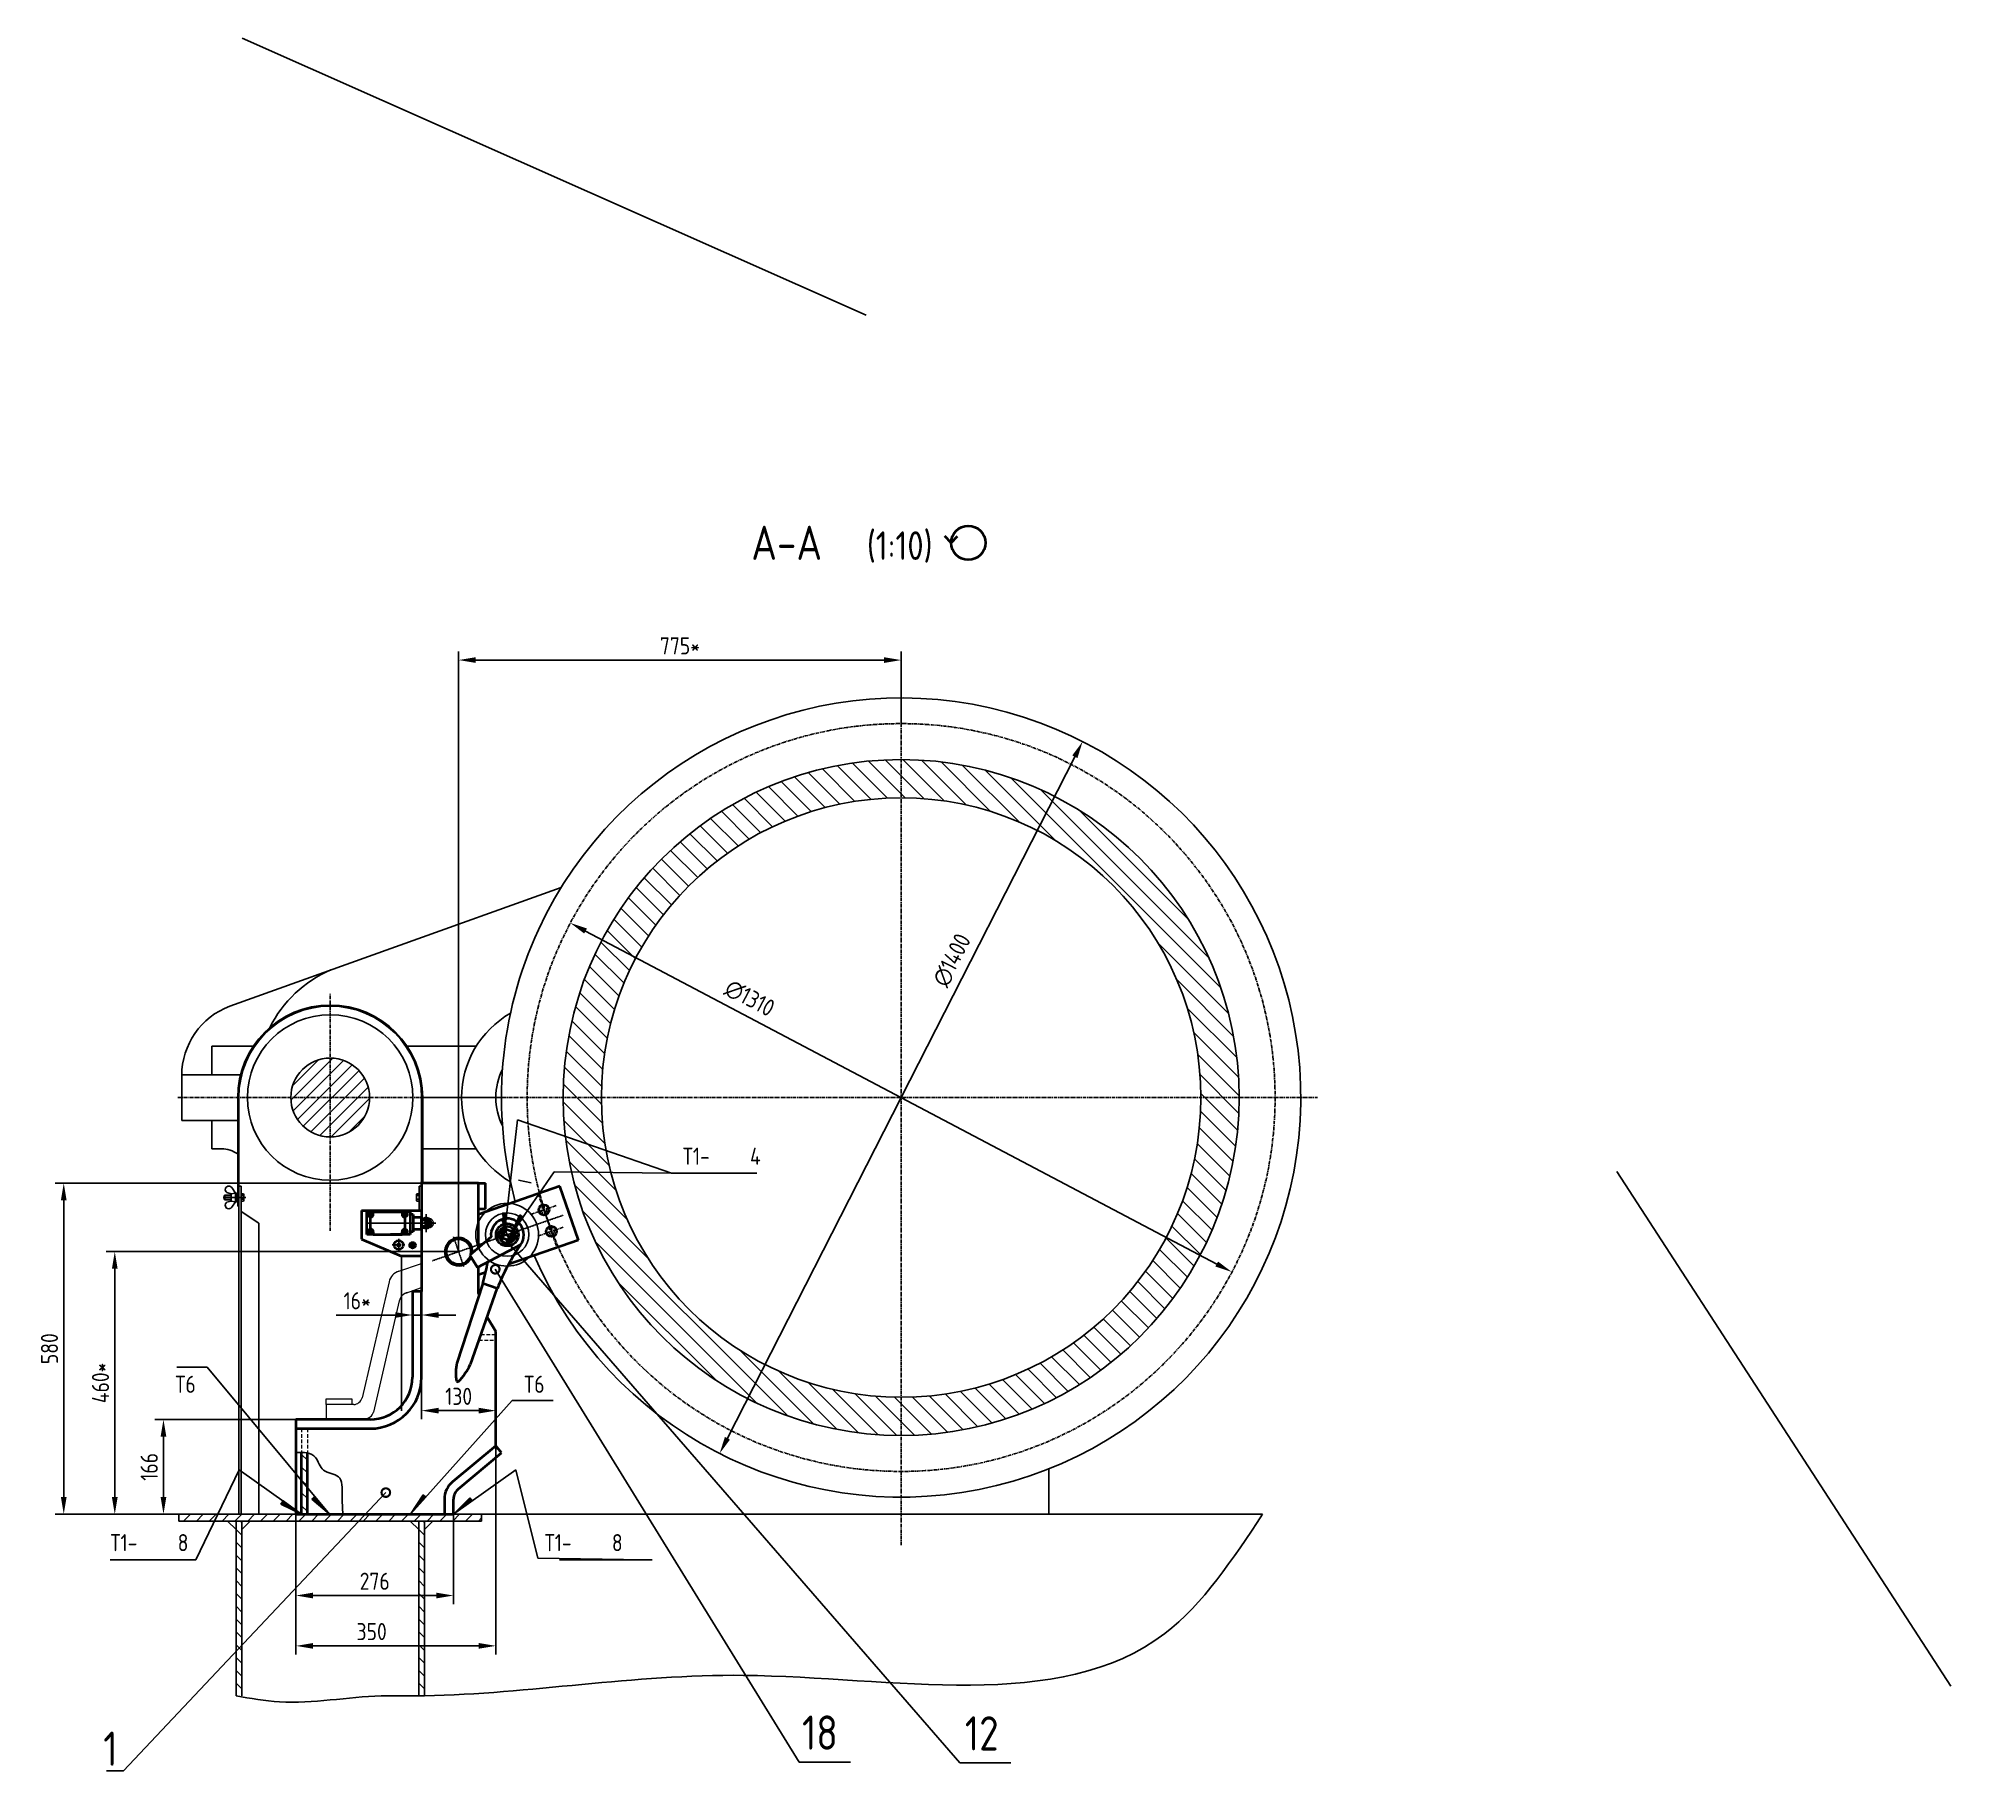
# Model space of a CAD drawing. Header units: millimetres. Extents: x 467 to 39028, y -12467 to 24298.
# Drawn here: x 24308 to 27658, y -1424 to 1611 of the extents above; entities that cross this region are included whole.
import ezdxf
from ezdxf.enums import TextEntityAlignment as Align

# ---------------------------------------------------------------- set-up
doc = ezdxf.new("R2010")
doc.units = ezdxf.units.MM
for name, pattern in [('CENTER', [50.8, 31.75, -6.35, 6.35, -6.35]), ('CENTER2', [1.125, 0.75, -0.125, 0.125, -0.125]), ('HIDDEN', [9.525, 6.35, -3.175]), ('PHANTOM', [2.5, 1.25, -0.25, 0.25, -0.25, 0.25, -0.25])]:
    doc.linetypes.add(name, pattern=pattern)
for name, color, linetype in [('Bord', 1, 'Continuous'), ('Cen', 5, 'CENTER'), ('CEN2', 5, 'CENTER2'), ('Dim', 7, 'Continuous'), ('Hatch', 250, 'Continuous'), ('Hide', 250, 'HIDDEN'), ('PHAN', 5, 'PHANTOM'), ('Text', 3, 'Continuous'), ('Textb', 6, 'Continuous')]:
    doc.layers.add(name, color=color, linetype=linetype)
doc.layers.add('Con', color=6, linetype='Continuous', lineweight=18)
doc.layers.add('Cont', color=6, linetype='Continuous', lineweight=40)
doc.styles.add('Style1', font='romans.shx', dxfattribs={"width": 0.8})
doc.dimstyles.new('Dia_2', dxfattribs={"dimscale": 2, "dimtxt": 3, "dimasz": 3, "dimexe": 1.25, "dimexo": 0, "dimgap": 1.5, "dimtad": 2, "dimtoh": 1, "dimtxsty": 'Style1', "dimcen": 2.5, "dimclrt": 3, "dimadec": 0, "dimazin": 0, "dimtfac": 1, "dimtmove": 1, "dimatfit": 3, "dimfxl": 1, "dimarcsym": 0})
doc.dimstyles.new('LIN10', dxfattribs={"dimscale": 10, "dimtxt": 3, "dimasz": 3, "dimexe": 1.5, "dimexo": 0, "dimgap": 1, "dimtad": 1, "dimdec": 0, "dimzin": 12, "dimdsep": 46, "dimtxsty": 'Style1', "dimcen": 0, "dimclrt": 3, "dimadec": 0, "dimazin": 0, "dimtfac": 1, "dimtdec": 0, "dimtmove": 0, "dimatfit": 3, "dimfxl": 1, "dimtolj": 1, "dimtzin": 12, "dimarcsym": 0})
doc.dimstyles.new('Poz_15', dxfattribs={"dimscale": 15, "dimtxt": 6, "dimasz": 3, "dimexe": 1.25, "dimexo": 0, "dimgap": 1.5, "dimtad": 2, "dimtih": 1, "dimtoh": 1, "dimdec": 0, "dimtxsty": 'Style1', "dimblk": 'DOTSMALL', "dimcen": 2.5, "dimclrt": 6, "dimadec": 0, "dimazin": 0, "dimtfac": 1, "dimtdec": 0, "dimtmove": 0, "dimatfit": 3, "dimldrblk": 'DOTSMALL', "dimfxl": 1, "dimarcsym": 0})
doc.dimstyles.new('SVARKA_10', dxfattribs={"dimscale": 10, "dimtxt": 3, "dimasz": 4, "dimexe": 1.5, "dimexo": 0, "dimgap": 1.5, "dimtad": 1, "dimdec": 0, "dimzin": 12, "dimdsep": 46, "dimtxsty": 'Style1', "dimblk1": 'Arrow', "dimblk2": 'Arrow', "dimsah": 1, "dimcen": 0, "dimclrt": 3, "dimadec": 0, "dimazin": 0, "dimtfac": 1, "dimtdec": 0, "dimtofl": 0, "dimtmove": 1, "dimatfit": 3, "dimldrblk": 'Arrow', "dimfxl": 1, "dimtolj": 1, "dimtzin": 12, "dimarcsym": 0})
doc.dimstyles.new('SVARKA_5', dxfattribs={"dimscale": 5, "dimtxt": 3, "dimasz": 4, "dimexe": 1.5, "dimexo": 0, "dimgap": 1.5, "dimtad": 1, "dimdec": 0, "dimzin": 12, "dimdsep": 46, "dimtxsty": 'Style1', "dimblk1": 'Arrow', "dimblk2": 'Arrow', "dimsah": 1, "dimcen": 0, "dimclrt": 3, "dimadec": 0, "dimazin": 0, "dimtfac": 1, "dimtdec": 0, "dimtofl": 0, "dimtmove": 1, "dimatfit": 3, "dimldrblk": 'Arrow', "dimfxl": 1, "dimtolj": 1, "dimtzin": 12, "dimarcsym": 0})

msp = doc.modelspace()

# ---------------------------------------------------------------- texts
at = {"layer": 'Dim', "color": 6, "char_height": 60, "attachment_point": 6, "style": 'Style1'}
for s, insert in [('18', (25708.577, -1356.75)), ('12', (25990.202, -1358.137)), ('1', (24447.048, -1384.927))]:
    msp.add_mtext(s, dxfattribs=dict(at, insert=insert))
at = {"layer": 'Text', "style": 'Style1', "width": 0.8}
for p in [(24548.124, -761.556), (25159.02, -761.556)]:
    msp.add_attdef('Т6', p, 'Т1-', height=30, dxfattribs=at)

# ---------------------------------------------------------------- blocks, each defined once
blk = doc.blocks.new('*D34')
at = {"layer": 'Defpoints', "color": 0, "transparency": 16777216}
for p in [(25819.4, 522.1), (25819.4, 410.8), (25044.4, -514.2)]:
    blk.add_point(p, dxfattribs=at)
at = {"layer": 'Dim', "color": 0, "lineweight": -2, "transparency": 16777216}
for p, q in [((25044.4, -514.2), (25044.4, 537.1)), ((25819.4, 410.8), (25819.4, 537.1)), ((25074.4, 522.1), (25789.4, 522.1))]:
    blk.add_line(p, q, dxfattribs=at)
at = {"layer": 'Dim', "color": 0, "transparency": 16777216}
for points in [[(25074.4, 527.1), (25074.4, 517.1), (25044.4, 522.1)], [(25789.4, 527.1), (25789.4, 517.1), (25819.4, 522.1)]]:
    blk.add_solid(points, dxfattribs=at)
at = {"layer": 'Dim', "color": 3, "transparency": 16777216, "insert": (25431.9, 547.1), "char_height": 30, "attachment_point": 5, "style": 'Style1'}
blk.add_mtext('\\A1;775*', dxfattribs=at)
blk = doc.blocks.new('*D35')
at = {"layer": 'Defpoints', "color": 0, "transparency": 16777216}
for p in [(25044.4, -514.2), (24442.1, -974.2), (24554.4, -974.2)]:
    blk.add_point(p, dxfattribs=at)
at = {"layer": 'Dim', "color": 0, "lineweight": -2, "transparency": 16777216}
for p, q in [((25044.4, -514.2), (24427.1, -514.2)), ((24442.1, -544.2), (24442.1, -944.2)), ((24554.4, -974.2), (24427.1, -974.2))]:
    blk.add_line(p, q, dxfattribs=at)
at = {"layer": 'Dim', "color": 0, "transparency": 16777216}
for points in [[(24437.1, -544.2), (24447.1, -544.2), (24442.1, -514.2)], [(24437.1, -944.2), (24447.1, -944.2), (24442.1, -974.2)]]:
    blk.add_solid(points, dxfattribs=at)
at = {"layer": 'Dim', "color": 3, "transparency": 16777216, "insert": (24417.1, -744.2), "char_height": 30, "attachment_point": 5, "rotation": 90, "style": 'Style1'}
blk.add_mtext('\\A1;460*', dxfattribs=at)
blk = doc.blocks.new('*D46')
at = {"layer": 'Defpoints', "color": 0, "transparency": 16777216}
for p in [(24527.4, -808.2), (24759.4, -808.2), (24759.4, -974.2)]:
    blk.add_point(p, dxfattribs=at)
at = {"layer": 'Dim', "color": 0, "lineweight": -2, "transparency": 16777216}
for p, q in [((24759.4, -808.2), (24512.4, -808.2)), ((24527.4, -944.2), (24527.4, -838.2)), ((24759.4, -974.2), (24512.4, -974.2))]:
    blk.add_line(p, q, dxfattribs=at)
at = {"layer": 'Dim', "color": 0, "transparency": 16777216}
for points in [[(24522.4, -838.2), (24532.4, -838.2), (24527.4, -808.2)], [(24522.4, -944.2), (24532.4, -944.2), (24527.4, -974.2)]]:
    blk.add_solid(points, dxfattribs=at)
at = {"layer": 'Dim', "color": 3, "transparency": 16777216, "insert": (24502.4, -891.2), "char_height": 30, "attachment_point": 5, "rotation": 90, "style": 'Style1'}
blk.add_mtext('\\A1;166', dxfattribs=at)
blk = doc.blocks.new('*D60')
at = {"layer": 'Defpoints', "color": 0, "transparency": 16777216}
for p in [(24759.4, -974.2), (25035.4, -974.2), (25035.4, -1116.6)]:
    blk.add_point(p, dxfattribs=at)
at = {"layer": 'Dim', "color": 0, "lineweight": -2, "transparency": 16777216}
for p, q in [((24759.4, -974.2), (24759.4, -1131.6)), ((25035.4, -974.2), (25035.4, -1131.6)), ((24789.4, -1116.6), (25005.4, -1116.6))]:
    blk.add_line(p, q, dxfattribs=at)
at = {"layer": 'Dim', "color": 0, "transparency": 16777216}
for points in [[(24789.4, -1111.6), (24789.4, -1121.6), (24759.4, -1116.6)], [(25005.4, -1111.6), (25005.4, -1121.6), (25035.4, -1116.6)]]:
    blk.add_solid(points, dxfattribs=at)
at = {"layer": 'Dim', "color": 3, "transparency": 16777216, "insert": (24897.4, -1091.6), "char_height": 30, "attachment_point": 5, "style": 'Style1'}
blk.add_mtext('\\A1;276', dxfattribs=at)
blk = doc.blocks.new('*D61')
at = {"layer": 'Defpoints', "color": 0, "transparency": 16777216}
for p in [(24988.3, -394.2), (24352.7, -974.2), (24554.4, -974.2)]:
    blk.add_point(p, dxfattribs=at)
at = {"layer": 'Dim', "color": 0, "lineweight": -2, "transparency": 16777216}
for p, q in [((24988.3, -394.2), (24337.7, -394.2)), ((24352.7, -424.2), (24352.7, -944.2)), ((24554.4, -974.2), (24337.7, -974.2))]:
    blk.add_line(p, q, dxfattribs=at)
at = {"layer": 'Dim', "color": 0, "transparency": 16777216}
for points in [[(24347.7, -424.2), (24357.7, -424.2), (24352.7, -394.2)], [(24347.7, -944.2), (24357.7, -944.2), (24352.7, -974.2)]]:
    blk.add_solid(points, dxfattribs=at)
at = {"layer": 'Dim', "color": 3, "transparency": 16777216, "insert": (24327.7, -684.2), "char_height": 30, "attachment_point": 5, "rotation": 90, "style": 'Style1'}
blk.add_mtext('\\A1;580', dxfattribs=at)
blk = doc.blocks.new('*D64')
at = {"layer": 'Defpoints', "color": 0, "transparency": 16777216}
for p in [(24979.4, -720.2), (25109.4, -789.7), (25109.4, -792.7)]:
    blk.add_point(p, dxfattribs=at)
at = {"layer": 'Dim', "color": 0, "lineweight": -2, "transparency": 16777216}
for p, q in [((24979.4, -720.2), (24979.4, -807.7)), ((25009.4, -792.7), (25079.4, -792.7)), ((25109.4, -789.7), (25109.4, -807.7))]:
    blk.add_line(p, q, dxfattribs=at)
at = {"layer": 'Dim', "color": 0, "transparency": 16777216}
for points in [[(25009.4, -787.7), (25009.4, -797.7), (24979.4, -792.7)], [(25079.4, -787.7), (25079.4, -797.7), (25109.4, -792.7)]]:
    blk.add_solid(points, dxfattribs=at)
at = {"layer": 'Dim', "color": 3, "transparency": 16777216, "insert": (25044.4, -767.7), "char_height": 30, "attachment_point": 5, "style": 'Style1'}
blk.add_mtext('\\A1;130', dxfattribs=at)
blk = doc.blocks.new('*D65')
at = {"layer": 'Defpoints', "color": 0, "transparency": 16777216}
for p in [(24963.4, -625.2), (24963.4, -720.2), (24979.4, -720.2)]:
    blk.add_point(p, dxfattribs=at)
at = {"layer": 'Dim', "color": 0, "lineweight": -2, "transparency": 16777216}
for p, q in [((24933.4, -625.2), (24829.7, -625.2)), ((24963.4, -720.2), (24963.4, -610.2)), ((24979.4, -625.2), (24963.4, -625.2)), ((24979.4, -720.2), (24979.4, -610.2)), ((25009.4, -625.2), (25039.4, -625.2))]:
    blk.add_line(p, q, dxfattribs=at)
at = {"layer": 'Dim', "color": 0, "transparency": 16777216}
for points in [[(24933.4, -620.2), (24933.4, -630.2), (24963.4, -625.2)], [(25009.4, -620.2), (25009.4, -630.2), (24979.4, -625.2)]]:
    blk.add_solid(points, dxfattribs=at)
at = {"layer": 'Dim', "color": 3, "transparency": 16777216, "insert": (24866.6, -600.2), "char_height": 30, "attachment_point": 5, "style": 'Style1'}
blk.add_mtext('\\A1;16*', dxfattribs=at)
blk = doc.blocks.new('*D66')
at = {"layer": 'Defpoints', "color": 0, "transparency": 16777216}
for p in [(25109.4, -854.2), (24759.4, -974.2), (25109.4, -1204.8)]:
    blk.add_point(p, dxfattribs=at)
at = {"layer": 'Dim', "color": 0, "lineweight": -2, "transparency": 16777216}
for p, q in [((25109.4, -854.2), (25109.4, -1219.8)), ((24759.4, -974.2), (24759.4, -1219.8)), ((24789.4, -1204.8), (25079.4, -1204.8))]:
    blk.add_line(p, q, dxfattribs=at)
at = {"layer": 'Dim', "color": 0, "transparency": 16777216}
for points in [[(24789.4, -1199.8), (24789.4, -1209.8), (24759.4, -1204.8)], [(25079.4, -1199.8), (25079.4, -1209.8), (25109.4, -1204.8)]]:
    blk.add_solid(points, dxfattribs=at)
at = {"layer": 'Dim', "color": 3, "transparency": 16777216, "insert": (24892, -1179.8), "char_height": 30, "attachment_point": 5, "style": 'Style1'}
blk.add_mtext('\\A1;350', dxfattribs=at)
blk = doc.blocks.new('*D67')
at = {"layer": 'Defpoints', "color": 0, "transparency": 16777216}
for p in [(25240.1, 61.5), (26398.7, -549.9)]:
    blk.add_point(p, dxfattribs=at)
at = {"layer": 'Dim', "color": 0, "lineweight": -2, "transparency": 16777216}
blk.add_line((26372.2, -535.9), (25266.7, 47.5), dxfattribs=at)
at = {"layer": 'Dim', "color": 0, "transparency": 16777216}
for points in [[(25269, 51.9), (25264.3, 43.1), (25240.1, 61.5)], [(26374.5, -531.5), (26369.8, -540.3), (26398.7, -549.9)]]:
    blk.add_solid(points, dxfattribs=at)
at = {"layer": 'Dim', "color": 3, "transparency": 16777216, "insert": (25554.1, -70.3), "char_height": 30, "attachment_point": 5, "rotation": 332.1789, "style": 'Style1'}
blk.add_mtext('∅1310', dxfattribs=at)
blk = doc.blocks.new('*D68')
at = {"layer": 'Defpoints', "color": 0, "transparency": 16777216}
for p in [(26137.3, 379.4), (25501.5, -867.9)]:
    blk.add_point(p, dxfattribs=at)
at = {"layer": 'Dim', "color": 0, "lineweight": -2, "transparency": 16777216}
blk.add_line((25515.1, -841.1), (26123.7, 352.7), dxfattribs=at)
at = {"layer": 'Dim', "color": 0, "transparency": 16777216}
for points in [[(26119.2, 355), (26128.2, 350.4), (26137.3, 379.4)], [(25510.7, -838.9), (25519.6, -843.4), (25501.5, -867.9)]]:
    blk.add_solid(points, dxfattribs=at)
at = {"layer": 'Dim', "color": 3, "transparency": 16777216, "insert": (25908.4, -3.6), "char_height": 30, "attachment_point": 5, "rotation": 62.9902, "style": 'Style1'}
blk.add_mtext('∅1400', dxfattribs=at)
blk = doc.blocks.new('1')
at = {"layer": 'Cont'}
for q in [(0.14, 4.02), (2.4, 4.02)]:
    blk.add_line((1.27, 2.88), q, dxfattribs=at)
blk.add_circle((4.27, 2.88), 3, dxfattribs=at)
blk = doc.blocks.new('ZNAK04')
at = {"layer": 'Cont'}
blk.add_blockref('1', (30.27, 0.21), dxfattribs=at)
at = {"layer": 'Textb', "style": 'Style1', "width": 0.8}
for tag, height, p in [('А-А', 6, (13.88, 0.1)), ('SC', 5, (28.73, 0.1))]:
    blk.add_attdef(tag, text='', height=height, dxfattribs=at).set_placement(p, align=Align.RIGHT)
blk.add_attdef('45%%D(1)', (38.24, 0.1), '', height=5, dxfattribs=at)
blk = doc.blocks.new('Arrow')
blk.add_hatch(color=256).paths.add_polyline_path([(0, 0), (-1, 0), (-1, -0.167)])
blk.add_line((-1, 0), (-1, -0.167))
at = {"color": 0, "linetype": 'ByBlock', "lineweight": -2}
for q in [(-1, 0), (-1, -0.167)]:
    blk.add_line((0, 0), q, dxfattribs=at)
blk = doc.blocks.new('svarka02')
at = {"layer": 'Text', "style": 'Style1', "width": 0.8}
for tag, p in [('Т1-', (2, 1.5)), ('6', (13.78, 1.5))]:
    blk.add_attdef(tag, p, '', height=3, dxfattribs=at)
blk = doc.blocks.new('_DotSmall')
at = {"color": 0, "linetype": 'ByBlock', "const_width": 0.5}
blk.add_lwpolyline([(-0.0625, 0, 1), (0.0625, 0, 1)], format="xyb", close=True, dxfattribs=at)
blk = doc.blocks.new('ключ')
for p, q in [((22796.3, 4626.1), (22813.3, 4626.1)), ((22796.3, 4609.1), (22796.3, 4626.1)), ((22813.3, 4626.1), (22813.3, 4609.1)), ((22813.8, 4645.4), (22875.8, 4586.9)), ((22899.3, 4631.4), (22899.4, 4604.4)), ((23040.7, 4629.5), (22899.3, 4631.4)), ((22813.3, 4609.1), (22796.3, 4609.1)), ((22817.5, 4592), (22859.8, 4567.2)), ((22899.4, 4604.4), (23045.9, 4606.2)), ((23045.9, 4606.2), (23045.9, 4606.2)), ((23076.3, 4615.7), (23076.1, 4619.1)), ((22875.8, 4586.9), (22859.8, 4567.2))]:
    blk.add_line(p, q)
for radius in [19.6, 14.9]:
    blk.add_circle((22804.8, 4617.6), radius)
for centre, radius, start, end in [((22805, 4618), 28.8, 72.2726, 295.6169), ((22914.3, 4989.5), 358.4, 253.7128, 267.5946), ((23024.9, 4509.2), 121.3, 64.988, 82.4765), ((22913.7, 4229.9), 374.7, 92.2201, 98.0847), ((23037, 4688.4), 82.7, 276.1825, 298.407)]:
    blk.add_arc(centre, radius, start, end)

# ---------------------------------------------------------------- dimensions: what is measured, and where the dimension line sits
at = {"layer": 'Dim'}
dim = msp.add_linear_dim(base=(25819.419, 522.052), p1=(25044.419, -514.204), p2=(25819.419, 410.796), text='<>*', dimstyle='LIN10', override={"dimtp": 0.1, "dimtm": 0.1, "dimtfac": 0.71, "dimtdec": 3, "dimtzin": 8}, dxfattribs=at)
dim.commit()
dim.dimension.update_dxf_attribs({"geometry": '*D34', "text_midpoint": (25431.919, 522.052), "dimtype": 160})
for p1, p2, override, picture, middle in [((25501.519, -867.856), (26137.32, 379.449), {"dimscale": 10, "dimpost": '', "dimtp": 0.1, "dimtm": 0.1, "dimtfac": 0.71, "dimtdec": 3, "dimtmove": 0, "dimatfit": 2}, '*D68', (25935.1, -17.263)), ((26398.707, -549.9), (25240.131, 61.493), {"dimscale": 10, "dimtp": 0.1, "dimtm": 0.1, "dimtfac": 0.71, "dimtdec": 3, "dimtmove": 0, "dimatfit": 2}, '*D67', (25540.139, -96.825))]:
    dim = msp.add_diameter_dim_2p(p1=p1, p2=p2, dimstyle='Dia_2', override=override, dxfattribs=at)
    dim.commit()
    dim.dimension.update_dxf_attribs({"geometry": picture, "text_midpoint": middle, "dimtype": 163})
for base, p1, p2, angle, picture, middle in [((24352.726, -974.204), (24988.313, -394.204), (24554.419, -974.204), 90, '*D61', (24327.726, -684.204)), ((25109.419, -792.658), (24979.419, -720.229), (25109.419, -789.675), 0, '*D64', (25044.419, -767.658)), ((24527.357, -808.204), (24759.419, -974.204), (24759.419, -808.204), 90, '*D46', (24502.357, -891.204)), ((25035.419, -1116.557), (24759.419, -974.204), (25035.419, -974.204), 0, '*D60', (24897.419, -1091.557))]:
    dim = msp.add_linear_dim(base=base, p1=p1, p2=p2, angle=angle, dimstyle='LIN10', override={"dimtp": 0.1, "dimtm": 0.1, "dimtfac": 0.71, "dimtdec": 3, "dimtzin": 8}, dxfattribs=at)
    dim.commit()
    dim.dimension.update_dxf_attribs({"geometry": picture, "text_midpoint": middle})
for base, p1, p2, angle, picture, middle in [((24442.072, -974.204), (25044.419, -514.204), (24554.419, -974.204), 90, '*D35', (24417.072, -744.204)), ((24963.419, -625.177), (24979.419, -720.229), (24963.419, -720.229), 0, '*D65', (24866.562, -600.177))]:
    dim = msp.add_linear_dim(base=base, p1=p1, p2=p2, angle=angle, text='<>*', dimstyle='LIN10', override={"dimtp": 0.1, "dimtm": 0.1, "dimtfac": 0.71, "dimtdec": 3, "dimtzin": 8}, dxfattribs=at)
    dim.commit()
    dim.dimension.update_dxf_attribs({"geometry": picture, "text_midpoint": middle})
dim = msp.add_linear_dim(base=(25109.419, -1204.76), p1=(24759.419, -974.204), p2=(25109.419, -854.204), angle=0, dimstyle='LIN10', override={"dimtp": 0.1, "dimtm": 0.1, "dimtfac": 0.71, "dimtdec": 3, "dimtzin": 8}, dxfattribs=at)
dim.commit()
dim.dimension.update_dxf_attribs({"geometry": '*D66', "text_midpoint": (24892.025, -1204.76), "dimtype": 160})

# ---------------------------------------------------------------- hatches: boundary and pattern name
at = {"layer": 'Hatch'}
h = msp.add_hatch(dxfattribs=at)
h.set_pattern_fill('ANSI31', color=256, scale=7, angle=90, style=0)
h.set_pattern_definition([(135, (14696.387, 158.742), (-15.71545, -15.71545), [])])
h.paths.add_polyline_path([(25819.419, 280.798), (25819.419, 347.799, 0.41421356), (25227.417, -244.204), (25294.417, -244.204, -0.41421356)])
h.paths.add_polyline_path([(25819.419, 347.799), (25819.419, 280.798, -0.41421356), (26344.421, -244.204), (26411.422, -244.204, 0.41421356)])
h.paths.add_polyline_path([(26411.422, -244.204), (26344.421, -244.204, -0.41421356), (25819.419, -769.206), (25819.419, -836.206, 0.41421356)])
h.paths.add_polyline_path([(25819.419, -769.206, -0.41421356), (25294.417, -244.204), (25227.417, -244.204, 0.41421356), (25819.419, -836.206)])
h = msp.add_hatch(dxfattribs=at)
h.set_pattern_fill('ANSI31', color=256, scale=5, style=0)
h.set_pattern_definition([(45, (14696.387, 158.742), (-11.22532, 11.22532), [])])
h.paths.add_polyline_path([(24819.419, -175.191), (24819.419, -244.204), (24888.432, -244.204, 0.41421356)])
h.paths.add_polyline_path([(24819.419, -175.191, 0.41421356), (24750.407, -244.204), (24819.419, -244.204)])
h.paths.add_polyline_path([(24819.419, -244.204), (24750.407, -244.204, 0.41421356), (24819.419, -313.216)])
h.paths.add_polyline_path([(24888.432, -244.204), (24819.419, -244.204), (24819.419, -313.216, 0.41421356)])
h = msp.add_hatch(dxfattribs=at)
h.set_pattern_fill('ANSI31', color=256, scale=5, angle=90)
h.set_pattern_definition([(135, (-10, -5e-13), (-11.22532, -11.22532), [])])
edge = h.paths.add_edge_path()
edge.add_spline(control_points=[(24779.419, -866.837), (24776.308, -866.199), (24772.948, -865.916), (24769.419, -865.873)], knot_values=[20.46850974, 20.46850974, 20.46850974, 20.46850974, 30.24795328, 30.24795328, 30.24795328, 30.24795328], degree=3, periodic=0)
edge.add_line((24769.419, -865.873), (24769.419, -974.204))
edge.add_line((24769.419, -974.204), (24779.419, -974.204))
edge.add_line((24779.419, -974.204), (24779.419, -866.837))
h = msp.add_hatch(dxfattribs=at)
h.set_pattern_fill('ANSI31', color=256, scale=5)
h.set_pattern_definition([(45, (21076.48, -363.877), (-11.22532, 11.22532), [])])
h.paths.add_polyline_path([(25084.419, -974.204), (24819.419, -974.204), (24819.419, -986.204), (25084.419, -986.204)])
h.paths.add_polyline_path([(24819.419, -974.204), (24554.419, -974.204), (24554.419, -986.204), (24819.419, -986.204)])
h = msp.add_hatch(dxfattribs=at)
h.set_pattern_fill('ANSI31', color=256, scale=5, angle=90)
h.set_pattern_definition([(135, (21076.48, -363.877), (-11.22532, -11.22532), [])])
h.paths.add_polyline_path([(24664.423, -986.204), (24654.423, -986.204), (24654.423, -1292.204), (24664.423, -1292.204)])
h = msp.add_hatch(dxfattribs=at)
h.set_pattern_fill('ANSI31', color=256, scale=5, angle=90)
h.set_pattern_definition([(135, (21396.477, -363.877), (-11.22532, -11.22532), [])])
h.paths.add_polyline_path([(24984.419, -986.204), (24974.419, -986.204), (24974.419, -1292.204), (24984.419, -1292.204)])

# ---------------------------------------------------------------- linework, layer by layer
for p, q in [((24665.102, 1611.415), (25757.914, 1126.47)), ((25148.935, -388.901), (25171.519, -393.469)), ((27072.916, -373.685), (27657.865, -1275.591)), ((25220.926, -1053.988), (25383.154, -1053.988))]:
    msp.add_line(p, q)
for centre, radius in [((25129.409, -484.594), 55), ((25129.3, -484.281), 37.924)]:
    msp.add_circle(centre, radius)
at = {"layer": 'Bord'}
for p, q in [((25223.855, 123.637), (24643.571, -84.158)), ((24611.941, -204.07), (24611.941, -154.204)), ((24611.941, -154.204), (24684.72, -154.204)), ((24954.119, -154.204), (25075.197, -154.204)), ((24559.419, -284.337), (24559.419, -205.805)), ((24662.401, -204.337), (24559.443, -204.337)), ((24657.419, -244.204), (24657.419, -434.271)), ((24659.419, -244.204), (24659.419, -603.348)), ((24979.419, -244.204), (24979.419, -394.204)), ((25109.419, -244.204), (24981.419, -244.204)), ((24981.419, -244.204), (24981.419, -394.204)), ((24657.419, -284.337), (24559.419, -284.337)), ((24611.941, -334.204), (24611.941, -284.337)), ((24611.941, -334.204), (24629.062, -334.204)), ((24981.419, -334.204), (25075.197, -334.204)), ((24657.419, -354.271), (24657.419, -434.271)), ((24659.419, -354.271), (24659.419, -974.204)), ((24979.419, -354.271), (24979.419, -394.204)), ((24653.819, -411.771), (24646.881, -401.882)), ((24663.419, -399.271), (24659.419, -399.271)), ((24659.419, -399.271), (24663.419, -399.271)), ((24663.419, -399.271), (24663.419, -443.605)), ((24663.419, -399.271), (24663.419, -443.605)), ((24975.419, -399.271), (24975.419, -442.204)), ((24975.419, -399.271), (24975.419, -442.204)), ((24975.419, -399.271), (24979.419, -399.271)), ((24979.419, -399.271), (24975.419, -399.271)), ((24671.37, -419.271), (24631.968, -419.271)), ((24635.019, -415.271), (24633.419, -416.871)), ((24633.419, -416.871), (24633.419, -421.671)), ((24633.419, -421.671), (24635.019, -423.271)), ((24645.819, -415.948), (24634.343, -415.948)), ((24645.819, -422.595), (24634.343, -422.595)), ((24635.019, -415.271), (24635.019, -423.271)), ((24645.819, -415.271), (24635.019, -415.271)), ((24645.819, -423.271), (24635.019, -423.271)), ((24645.819, -412.771), (24640.352, -411.429)), ((24645.819, -425.771), (24640.502, -426.937)), ((24653.819, -411.771), (24645.819, -412.771)), ((24645.819, -412.771), (24645.819, -425.771)), ((24645.819, -425.771), (24653.819, -426.771)), ((24653.819, -426.771), (24646.857, -436.553)), ((24653.819, -411.771), (24653.819, -426.771)), ((24653.819, -412.771), (24655.819, -412.771)), ((24653.819, -421.874), (24655.819, -416.394)), ((24653.819, -422.874), (24655.819, -417.394)), ((24653.819, -425.771), (24655.819, -425.771)), ((24655.819, -411.271), (24655.819, -414.271)), ((24657.419, -411.271), (24655.819, -411.271)), ((24655.819, -414.271), (24655.819, -423.271)), ((24655.819, -427.271), (24655.819, -423.271)), ((24657.419, -427.271), (24655.819, -427.271)), ((24657.419, -411.271), (24657.419, -427.271)), ((24657.419, -434.271), (24659.419, -434.271)), ((24659.419, -434.271), (24657.419, -434.271)), ((24659.419, -434.271), (24657.419, -434.271)), ((24663.419, -425.821), (24663.419, -412.721)), ((24663.419, -412.721), (24667.697, -412.721)), ((24663.419, -415.996), (24667.697, -415.996)), ((24663.419, -422.546), (24667.697, -422.546)), ((24667.697, -425.821), (24663.419, -425.821)), ((24667.697, -412.721), (24668.419, -413.973)), ((24667.697, -415.996), (24668.419, -414.745)), ((24667.697, -422.546), (24668.419, -423.798)), ((24668.419, -424.57), (24667.697, -425.821)), ((24668.419, -413.973), (24668.419, -424.57)), ((24971.142, -412.721), (24970.419, -413.973)), ((24970.419, -413.973), (24970.419, -424.57)), ((24971.142, -415.996), (24970.419, -414.745)), ((24971.142, -422.546), (24970.419, -423.798)), ((24970.419, -424.57), (24971.142, -425.821)), ((24975.419, -412.721), (24971.142, -412.721)), ((24975.419, -415.996), (24971.142, -415.996)), ((24975.419, -422.546), (24971.142, -422.546)), ((24971.142, -425.821), (24975.419, -425.821)), ((24975.419, -425.821), (24975.419, -412.721)), ((24663.419, -443.605), (24663.419, -974.204)), ((24694.419, -464.271), (24663.419, -443.605)), ((24694.419, -464.271), (24694.419, -974.204)), ((24944.419, -522.402), (24944.419, -792.949)), ((26078.4, -974.204), (26078.4, -894.536)), ((26452.549, -974.204), (24554.419, -974.204)), ((24554.419, -974.204), (25084.419, -974.204)), ((24554.419, -986.204), (24554.419, -974.204)), ((24554.419, -986.204), (25084.419, -986.204)), ((24639.423, -986.204), (24654.423, -1001.204)), ((24654.423, -1292.204), (24654.423, -986.204)), ((24664.423, -1292.204), (24664.423, -986.204)), ((24679.423, -986.204), (24664.423, -1001.204)), ((24959.419, -986.204), (24974.419, -1001.204)), ((24974.419, -1292.204), (24974.419, -986.204)), ((24984.419, -1292.204), (24984.419, -986.204)), ((24999.419, -986.204), (24984.419, -1001.204)), ((25084.419, -986.204), (25084.419, -974.204))]:
    msp.add_line(p, q, dxfattribs=at)
for centre, radius in [((25819.419, -244.204), 592.002), ((25819.419, -244.204), 525.002), ((24819.419, -244.204), 145), ((24819.419, -244.204), 69.012)]:
    msp.add_circle(centre, radius, dxfattribs=at)
for centre, radius, start, end in [((25819.419, -244.204), 700.002, 203.303709, 155.163199), ((25819.419, -244.204), 700.002, 155.163199, 195.111646), ((24903.735, -216.241), 212.428, 113.077501, 153.532471), ((24689.419, -205.805), 130, 110.651396, 180), ((24819.419, -244.204), 162, 0, 180), ((24819.419, -244.204), 160, 0, 180), ((25219.419, -244.204), 170, 119.70945, 240.29055), ((25219.419, -244.204), 110, 153.278532, 206.721468), ((24629.062, -384.204), 50, 55.44931, 90), ((24641.824, -405.43), 6.177, 35.051581, 256.207057), ((24641.824, -432.971), 6.177, 102.36423, 324.559272), ((24660.634, -419.271), 7.785, 335.122089, 24.877911), ((24978.204, -419.271), 7.785, 155.122089, 204.877911), ((24939.419, -502.402), 3, 204.711573, 105.81179)]:
    msp.add_arc(centre, radius, start, end, dxfattribs=at)
for points, knots in [([(24759.419, -866.268), (24773.604, -865.139), (24795.643, -866.503), (24803.49, -902.898), (24842.027, -903.085), (24839.734, -941.585), (24840.819, -963.865), (24841.664, -974.204)], [11.5617864, 11.5617864, 11.5617864, 11.5617864, 48.36851951, 74.75412116, 103.2394764, 136.48872328, 168.14223196, 168.14223196, 168.14223196, 168.14223196]), ([(24654.423, -1292.204), (24679.777, -1296.717), (24763.994, -1311.711), (24871.186, -1289.507), (24955.871, -1292.66), (25167.909, -1289.345), (25580.645, -1209.605), (26204.896, -1347.765), (26400.348, -1052.944), (26452.549, -974.204)], [0, 0, 0, 0, 76.88733479, 255.40267333, 321.03298449, 331.03400425, 891.35380252, 1632.63467436, 1902.75762928, 1902.75762928, 1902.75762928, 1902.75762928])]:
    msp.add_open_spline(points, degree=3, knots=knots, dxfattribs=at)
at = {"layer": 'Cen', "ltscale": 0.2}
for p, q in [((25819.419, -1028.203), (25819.419, 489.771)), ((24819.419, -477.974), (24819.419, -61.44)), ((24552.445, -244.204), (26548.798, -244.204)), ((25215.206, -433.525), (25170.25, -449.187)), ((25215.682, -504.26), (25184.88, -415.849)), ((25183.344, -486.983), (25228.302, -471.32))]:
    msp.add_line(p, q, dxfattribs=at)
at = {"layer": 'Cen', "ltscale": 0.5}
for p, q in [((24927.834, -502.402), (24950.284, -502.402)), ((24939.419, -491.602), (24939.419, -513.452))]:
    msp.add_line(p, q, dxfattribs=at)
at = {"layer": 'Cen', "ltscale": 0.2}
msp.add_circle((25819.419, -244.204), 655, dxfattribs=at)
at = {"layer": 'CEN2', "linetype": 'Continuous'}
for p, q in [((24881.029, -464.204), (25004.377, -464.204)), ((24987.419, -448.406), (24987.419, -477.804)), ((24987.419, -480.001), (24987.419, -450.604))]:
    msp.add_line(p, q, dxfattribs=at)
at = {"layer": 'CEN2'}
for p, q in [((25227.378, -450.463), (24998.57, -530.177)), ((25138.279, -510.053), (25120.321, -458.509)), ((25138.388, -510.366), (25120.431, -458.822)), ((25053.398, -539.975), (25035.441, -488.432))]:
    msp.add_line(p, q, dxfattribs=at)
at = {"layer": 'Con'}
for p, q in [((25129.569, -469.126), (25120.297, -497.657)), ((25129.807, -500.748), (25120.297, -497.657)), ((25129.569, -469.126), (25139.08, -472.217)), ((25139.08, -472.217), (25129.807, -500.748)), ((24937.894, -549.198), (24979.419, -534.731)), ((24922.597, -566.822), (24875.124, -770.306)), ((24940.424, -600.446), (24894.962, -795.306)), ((24951.729, -586.736), (24979.419, -577.089)), ((24812.419, -781.898), (24812.419, -771.898)), ((24812.419, -771.898), (24857.419, -771.898)), ((24860.516, -781.898), (24812.419, -781.898)), ((24812.419, -781.898), (24812.419, -806.898)), ((24857.419, -771.898), (24857.419, -781.898)), ((24812.419, -806.898), (24880.355, -806.898))]:
    msp.add_line(p, q, dxfattribs=at)
for centre, radius, start, end in [((24946.944, -572.502), 25, 107.1922, 166.867519), ((24959.901, -604.99), 20, 104.298538, 166.867519), ((24860.516, -766.898), 15, 270, 346.867519), ((24880.355, -791.898), 15, 270, 346.867519)]:
    msp.add_arc(centre, radius, start, end, dxfattribs=at)
at = {"layer": 'Cont'}
for p, q in [((24989.419, -394.204), (24977.419, -394.204)), ((25079.419, -394.204), (24979.419, -394.204)), ((24979.419, -394.204), (24979.419, -439.204)), ((25079.419, -394.204), (25091.419, -394.204)), ((25079.419, -439.204), (25079.419, -394.204)), ((25221.558, -399.543), (25079.419, -449.063)), ((25091.419, -439.204), (25091.419, -394.204)), ((25254.457, -493.977), (25221.558, -399.543)), ((24874.419, -442.204), (24874.419, -492.204)), ((24874.419, -442.204), (24979.419, -442.204)), ((24883.519, -484.454), (24883.519, -443.954)), ((24883.519, -443.954), (24959.519, -443.954)), ((24886.255, -448.61), (24893.781, -448.597)), ((24893.783, -449.797), (24886.257, -449.81)), ((24890.019, -474.414), (24890.019, -453.993)), ((24894.809, -449.204), (24894.809, -444.414)), ((24894.809, -444.414), (24945.23, -444.414)), ((24945.23, -444.414), (24945.23, -449.204)), ((24953.757, -449.943), (24946.237, -449.663)), ((24946.281, -448.464), (24953.802, -448.744)), ((24950.019, -453.993), (24950.019, -474.414)), ((24959.519, -443.954), (24959.519, -464.204)), ((24964.519, -448.954), (24959.519, -448.954)), ((24959.519, -464.204), (24959.519, -484.454)), ((24964.519, -448.954), (24964.519, -479.454)), ((24964.519, -453.704), (24979.519, -453.704)), ((24979.419, -439.204), (24979.419, -584.204)), ((24979.519, -453.704), (24979.519, -474.704)), ((24979.519, -474.704), (24979.519, -453.704)), ((24979.519, -457.954), (24981.512, -457.954)), ((24979.519, -457.954), (24981.512, -457.954)), ((24981.08, -458.392), (24989.419, -458.392)), ((24990.671, -458.392), (24981.08, -458.392)), ((24990.671, -470.015), (24990.671, -458.392)), ((25079.419, -439.204), (25091.419, -439.204)), ((25079.419, -507.254), (25079.419, -439.204)), ((24874.419, -492.204), (24944.419, -522.402)), ((24895.019, -484.454), (24883.519, -484.454)), ((24893.77, -479.873), (24886.246, -479.734)), ((24886.268, -478.534), (24893.793, -478.673)), ((24894.809, -479.204), (24894.809, -483.993)), ((24894.809, -483.993), (24945.23, -483.993)), ((24895.019, -484.454), (24925.019, -484.454)), ((24959.519, -484.454), (24925.019, -484.454)), ((24945.23, -483.993), (24945.23, -479.204)), ((24953.777, -479.838), (24946.251, -479.769)), ((24946.262, -478.57), (24953.788, -478.638)), ((24964.519, -479.454), (24959.519, -479.454)), ((24967.012, -502.255), (24960.312, -502.255)), ((24963.662, -502.255), (24963.662, -499.105)), ((24964.519, -474.704), (24979.519, -474.704)), ((24979.519, -470.454), (24981.512, -470.454)), ((24979.519, -470.454), (24981.512, -470.454)), ((24989.419, -470.015), (24981.08, -470.015)), ((24981.08, -470.015), (24990.671, -470.015)), ((25119.617, -488.384), (25124.092, -475.54)), ((25122.564, -490.681), (25120.355, -489.912)), ((25125.619, -474.802), (25127.51, -475.461)), ((25254.457, -493.977), (25131.4, -536.848)), ((25133.199, -494.386), (25131.701, -493.864)), ((25139.201, -480.804), (25134.726, -493.648)), ((25136.956, -478.752), (25138.463, -479.277)), ((24979.419, -522.402), (24944.419, -522.402)), ((24966.262, -503.955), (24960.812, -503.955)), ((24965.412, -505.405), (24961.647, -505.405)), ((25079.419, -587.585), (25079.419, -541.022)), ((25091.634, -550.702), (25079.419, -554.958)), ((24963.419, -584.204), (24963.419, -734.204)), ((24979.419, -584.204), (24963.419, -584.204)), ((24979.419, -734.204), (24979.419, -584.204)), ((25109.419, -654.204), (25094.256, -628.932)), ((25109.419, -854.204), (25109.419, -654.204)), ((24889.419, -808.204), (24759.419, -808.204)), ((24759.419, -808.204), (24759.419, -824.204)), ((24759.419, -824.204), (24759.419, -974.204)), ((24759.419, -824.204), (24889.419, -824.204)), ((24769.419, -974.204), (24769.419, -865.873)), ((24779.419, -974.204), (24779.419, -866.837)), ((25109.419, -854.204), (25033.812, -917.21)), ((25044.055, -929.501), (25119.662, -866.495)), ((25119.662, -866.495), (25109.419, -854.204)), ((25019.419, -947.939), (25019.419, -974.204)), ((25035.419, -974.204), (25035.419, -947.939)), ((24759.419, -974.204), (25019.419, -974.204)), ((25019.419, -974.204), (25035.419, -974.204))]:
    msp.add_line(p, q, dxfattribs=at)
for centre, radius in [((25193.654, -441.033), 9), ((24890.019, -449.204), 4.25), ((24950.019, -449.204), 4.25), ((24987.384, -464.15), 1.955), ((24987.384, -464.257), 1.955), ((24890.019, -479.204), 4.25), ((24939.419, -502.402), 8), ((24939.419, -502.402), 2), ((24950.019, -479.204), 4.25), ((24963.687, -503.005), 5), ((25206.814, -478.806), 9)]:
    msp.add_circle(centre, radius, dxfattribs=at)
for centre, radius, start, end in [((24890.019, -449.204), 3.811, 171.043641, 189.162536), ((24890.019, -449.204), 4.789, 270, 0), ((24890.019, -449.204), 3.811, 351.043641, 9.162536), ((24950.019, -449.204), 4.789, 180, 270), ((24950.019, -449.204), 3.811, 168.812232, 186.931128), ((24950.019, -449.204), 3.811, 348.812232, 6.931128), ((24987.419, -464.204), 8.6, 76.552273, 137.487932), ((24987.419, -464.204), 8.6, 222.512068, 137.487932), ((24890.019, -479.204), 3.811, 169.882271, 188.001166), ((24890.019, -479.204), 4.789, 0, 90), ((24890.019, -479.204), 3.811, 349.882271, 8.001166), ((24950.019, -479.204), 4.789, 90, 180), ((24950.019, -479.204), 3.811, 170.420439, 188.539335), ((24950.019, -479.204), 3.811, 350.420439, 8.539335), ((24987.419, -464.204), 8.6, 222.512068, 283.447727), ((25044.419, -514.204), 24, 353.498915, 335.657603), ((25044.419, -514.204), 22, 347.476402, 339.160963), ((25129.409, -484.594), 12.5, 93.729852, 230.263539), ((25129.409, -484.594), 10.5, 201.159916, 210.424729), ((25129.409, -484.594), 9.549, 193.889543, 217.695102), ((25129.409, -484.594), 9.549, 103.889543, 127.695102), ((25129.409, -484.594), 10.5, 111.159916, 120.424729), ((25129.409, -484.594), 12.5, 277.44621, 46.547181), ((25129.409, -484.594), 9.549, 283.889543, 307.695102), ((25129.409, -484.594), 10.5, 291.159916, 300.424729), ((25129.409, -484.594), 9.549, 13.889543, 37.695102), ((25129.409, -484.594), 10.5, 21.159916, 30.424729), ((25139.419, -587.585), 60, 180, 183.656222), ((24889.419, -734.204), 74, 270, 0), ((24889.419, -734.204), 90, 270, 0), ((25059.419, -947.939), 40, 129.805571, 180), ((25059.419, -947.939), 24, 129.805571, 180)]:
    msp.add_arc(centre, radius, start, end, dxfattribs=at)
at = {"layer": 'Dim'}
for p, q in [((25566.686, -377.001), (25416.98, -377.001)), ((24583.913, -1053.988), (24434.207, -1053.988)), ((25370.632, -1053.988), (25183.125, -1051.434))]:
    msp.add_line(p, q, dxfattribs=at)
at = {"layer": 'Hide', "linetype": 'HIDDEN', "lineweight": 18}
for p, q in [((25079.983, -669.204), (25109.419, -669.204)), ((25083.527, -659.204), (25109.419, -659.204)), ((24769.419, -824.204), (24769.419, -974.204)), ((24779.419, -824.204), (24779.419, -974.204))]:
    msp.add_line(p, q, dxfattribs=at)
at = {"layer": 'Hide'}
for centre in [(25193.654, -441.033), (25206.814, -478.806)]:
    msp.add_circle(centre, 5, dxfattribs=at)
at = {"layer": 'PHAN'}
for p, q in [((24994.671, -458.392), (24985.08, -458.392)), ((24994.671, -470.015), (24994.671, -458.392)), ((24985.08, -470.015), (24994.671, -470.015))]:
    msp.add_line(p, q, dxfattribs=at)
msp.add_circle((24991.384, -464.257), 1.955, dxfattribs=at)
msp.add_arc((24991.419, -464.204), 8.6, 222.512068, 137.487932, dxfattribs=at)

# ---------------------------------------------------------------- block references
ref = msp.add_blockref('ZNAK04', (25591.579, 696.578), dxfattribs=dict(xscale=10, yscale=10, zscale=10))
ref.add_attrib('А-А', 'А-А', dxfattribs={"layer": 'Textb', "height": 60, "style": 'Style1', "width": 0.8}).set_placement((25680.989, 697.577), align=Align.RIGHT)
ref.add_attrib('SC', '(1:10)', dxfattribs={"layer": 'Textb', "height": 50, "style": 'Style1', "width": 0.8}).set_placement((25874.394, 697.577), align=Align.RIGHT)
at = {"layer": 'Cont', "xscale": 10, "yscale": 10, "zscale": 10}
for p, values in [((25416.98, -377.001), {'6': '4', 'Т1-': 'Т1-'}), ((24414.413, -1053.988), {'6': '8', 'Т1-': 'Т1-'}), ((25175.038, -1053.988), {'6': '8', 'Т1-': 'Т1-'})]:
    msp.add_blockref('svarka02', p, dxfattribs=at).add_auto_attribs(values)
at = {"layer": 'Cont', "rotation": 251.2544174762643}
msp.add_blockref('ключ', (28085.481, 22594.429), dxfattribs=at)

msp.set_redraw_order([(e.dxf.handle, doc.entitydb.next_handle()) for e in msp.query("TEXT MTEXT ATTDEF DIMENSION ARC_DIMENSION")])  # texts and dimensions are drawn at this point

# ---------------------------------------------------------------- leaders
at = {"layer": 'Dim'}
for points, dimstyle, override in [([(25123.921, -486.506), (25147.194, -283.061), (25416.98, -377.001)], 'SVARKA_5', {"dimscale": 10, "dimgap": 1.5, "dimtad": 0}), ([(25134.444, -486.482), (25211.844, -374.508), (25416.98, -377.001)], 'SVARKA_5', {"dimscale": 10, "dimgap": 1.5, "dimtad": 0}), ([(24818.011, -974.204), (24604.104, -716.465), (24550.763, -716.465)], 'SVARKA_10', {"dimgap": 1.5, "dimtad": 0}), ([(24960.33, -974.204), (25138.166, -775.205), (25209.864, -775.205)], 'SVARKA_10', {"dimgap": 1.5, "dimtad": 0}), ([(24769.419, -974.204), (24660.191, -896.246), (24583.913, -1053.988)], 'SVARKA_5', {"dimscale": 10, "dimgap": 1.5, "dimtad": 0}), ([(25035.419, -974.204), (25144.647, -896.246), (25183.125, -1051.434)], 'SVARKA_5', {"dimscale": 10, "dimgap": 1.5, "dimtad": 0})]:
    msp.add_leader(points, dimstyle=dimstyle, override=override, dxfattribs=at)
at = {"layer": 'Dim', "annotation_type": 0, "has_hookline": 1}
for points, hookline_direction, text_width in [([(25126.678, -492.643), (25922.285, -1409.828), (25925.285, -1409.828)], 0, 71.369), ([(25108.558, -545.113), (25640.66, -1408.441), (25643.66, -1408.441)], 0, 71.874), ([(24916.827, -936.294), (24457.605, -1423.567), (24454.605, -1423.567)], 1, 12.079)]:
    msp.add_leader(points, dimstyle='Poz_15', override={"dimscale": 10, "dimgap": 1.5, "dimtad": 1}, dxfattribs=dict(at, hookline_direction=hookline_direction, text_width=text_width))

doc.saveas('drawing.dxf')
